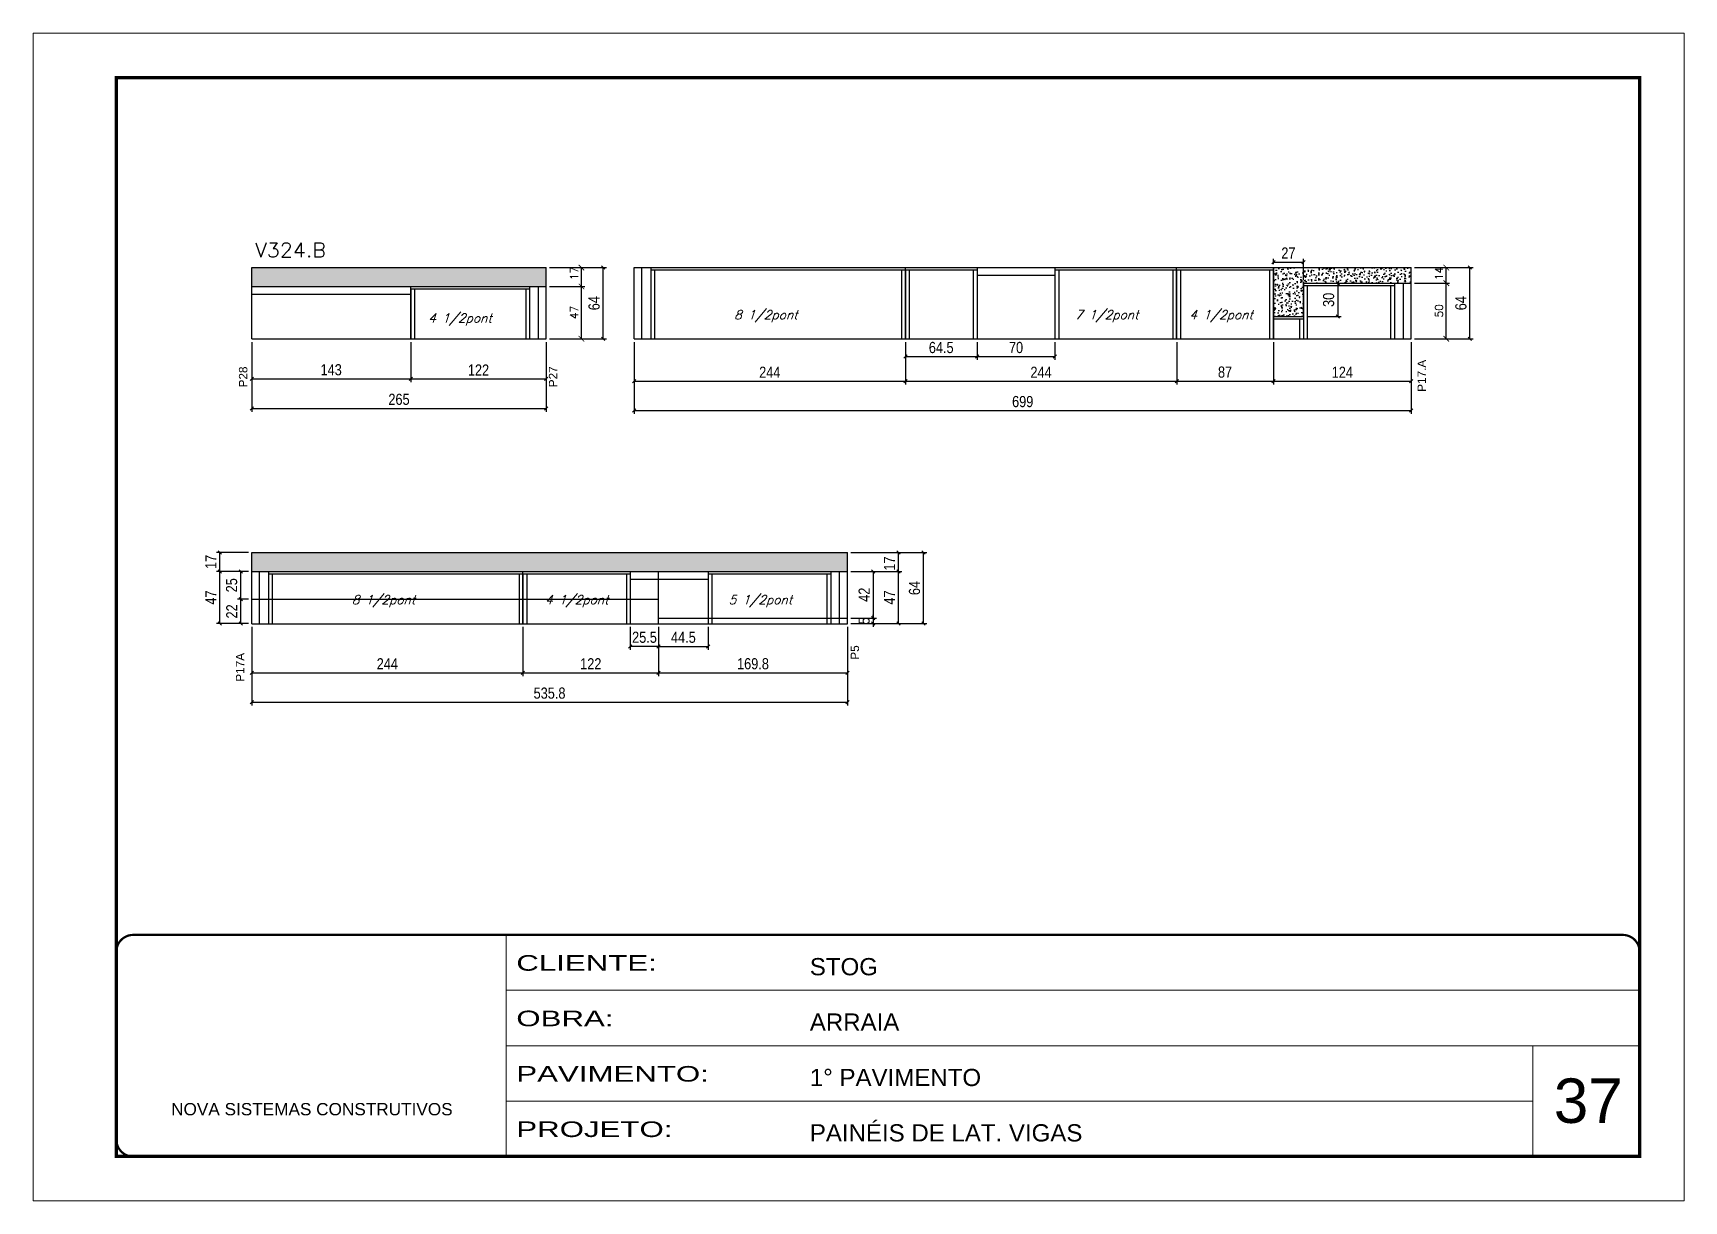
# Model space of a CAD drawing. Extents: x -3394 to 16474, y -5031 to 14397.
# Drawn here: x 4272 to 5757, y 3009 to 4059 of the extents above; entities that cross this region are included whole.
import ezdxf

# ---------------------------------------------------------------- set-up
doc = ezdxf.new("R2010")
doc.units = 0
doc.linetypes.add('CONTINUO', pattern=[0])
doc.linetypes.add('DASHED', pattern=[0.75, 0.5, -0.25])
doc.layers.get('0').update_dxf_attribs({"linetype": 'CONTINUOUS'})
doc.layers.get('Defpoints').update_dxf_attribs({"linetype": 'CONTINUOUS'})
for name, color, linetype, lineweight in [('CARIMBO', 255, 'CONTINUOUS', 9), ('Folhas', 255, 'CONTINUOUS', 9), ('SARRAFO DE PRESSAO', 251, 'DASHED', 9), ('Texto Seção', 7, 'CONTINUOUS', 15)]:
    doc.layers.add(name, color=color, linetype=linetype, lineweight=lineweight)
for name, color, linetype in [('COTA', 241, 'CONTINUOUS'), ('NOMENCLATURA', 7, 'CONTINUOUS'), ('Painéis', 200, 'CONTINUOUS'), ('SARR_2.2x7', 40, 'CONTINUOUS'), ('SARR_3.5x7', 81, 'CONTINUOUS'), ('texto', 7, 'CONTINUOUS')]:
    doc.layers.add(name, color=color, linetype=linetype)
doc.styles.add('ARIAL', font='arial.ttf')
doc.styles.add('COTA TECNICA', font='techl___.ttf', dxfattribs={"height": 10})
doc.styles.add('REGUA-120', font='ROMANS.shx', dxfattribs={"height": 15})
doc.styles.add('ROMANS', font='romans.shx')
doc.styles.add('Tecnologia', font='')
doc.styles.get('Tecnologia').set_extended_font_data('Forgotten Futurist')
doc.dimstyles.new('Cota Paínel', dxfattribs={"dimtxt": 7, "dimasz": 5, "dimexe": 3, "dimexo": 3, "dimgap": 3, "dimtad": 1, "dimdec": 1, "dimzin": 12, "dimdsep": 46, "dimtxsty": 'ROMANS', "dimblk": 'ARCHTICK', "dimcen": 0, "dimclrd": 4, "dimclre": 4, "dimclrt": 1, "dimadec": 1, "dimazin": 3, "dimtfac": 1, "dimtdec": 1, "dimtmove": 0, "dimatfit": 3, "dimldrblk": 'OBLIQUE', "dimfxl": 1, "dimtolj": 1, "dimtzin": 12, "dimarcsym": 0})
doc.dimstyles.new('PAINEL', dxfattribs={"dimtxt": 10, "dimasz": 3, "dimexe": 3, "dimexo": 3, "dimgap": 3, "dimtad": 1, "dimdec": 1, "dimzin": 12, "dimdsep": 46, "dimtxsty": 'COTA TECNICA', "dimblk1": 'OBLIQUE', "dimblk2": 'OBLIQUE', "dimsah": 1, "dimcen": 0.9, "dimclrd": 4, "dimclre": 4, "dimclrt": 240, "dimadec": 1, "dimazin": 3, "dimtfac": 1, "dimtdec": 1, "dimtmove": 0, "dimatfit": 3, "dimfxl": 1, "dimtolj": 1, "dimtzin": 12, "dimarcsym": 0})
pattern_1 = [(50, (2687.208, -3732.869), (9.1092334, -0.796954), [0.9525, -10.4775]), (355, (2687.208, -3732.869), (-1.762171, 9.552842), [0.762, -8.382029]), (100.45144, (2687.967, -3732.935), (7.347062, 8.755888), [0.8095, -8.904512]), (46.1842, (2687.208, -3730.329), (13.553952, -2.102116), [1.42875, -15.71625]), (96.63556, (2688.338, -3730.504), (11.870207, 12.371306), [1.21425, -13.35678]), (351.18415, (2687.208, -3730.329), (11.870207, 12.371306), [1.142998, -12.572987]), (21, (2688.478, -3730.964), (7.5807196, -5.11326), [0.9525, -10.4775]), (326, (2688.478, -3730.964), (3.090101, 9.209398), [0.762, -8.382]), (71.45144, (2689.11, -3731.39), (10.670821, 4.096138), [0.8095, -8.904497]), (37.5, (2687.208, -3732.8687), (0.1544302, 4.227752), [0, -8.2804, 0, -8.509, 0, -8.41375]), (7.5, (2687.208, -3732.8687), (3.340983, 5.0090287), [0, -4.8514, 0, -8.0899, 0, -3.20675]), (327.5, (2684.376, -3732.8687), (6.7795298, -0.2864372), [0, -3.175, 0, -9.906, 0, -13.1445]), (317.5, (2683.106, -3732.8687), (7.406459, 1.2713246), [0, -4.1275, 0, -6.5786, 0, -9.3345])]

msp = doc.modelspace()

# ---------------------------------------------------------------- texts
at = {"layer": 'CARIMBO', "style": 'ARIAL'}
msp.add_text('37', height=40, dxfattribs=at).set_placement((5640.07, 3079.52))
at = {"layer": 'NOMENCLATURA', "linetype": 'Continuous', "style": 'ARIAL'}
for s, p in [('P28', (4464.99, 3740.77)), ('P27', (4743.79, 3740.92)), ('P17.A', (5525.12, 3736.83)), ('P5', (5015.18, 3496.01)), ('P17A', (4462.27, 3476.2))]:
    msp.add_text(s, height=7.567, rotation=90, dxfattribs=at).set_placement(p)
at = {"layer": 'texto', "color": 2, "char_height": 8, "attachment_point": 5, "style": 'ROMANS'}
for s, insert in [('{\\Q19;\\C256;4 1/2pont}', (4656.25, 3801.77)), ('{\\Q19;\\C256;8 1/2pont}', (4931.36, 3804.77)), ('{\\Q19;\\C256;7 1/2pont}', (5237.97, 3804.77)), ('{\\Q19;\\C256;4 1/2pont}', (5340.87, 3804.77)), ('{\\Q19;\\C256;8 1/2pont}', (4587.41, 3548.59)), ('{\\Q19;\\C256;4 1/2pont}', (4761.23, 3548.59)), ('{\\Q19;\\C256;5 1/2pont}', (4926.44, 3548.59))]:
    msp.add_mtext(s, dxfattribs=dict(at, insert=insert))
at = {"layer": 'Texto Seção', "style": 'REGUA-120', "width": 1.05}
msp.add_text('V324.B', height=13, dxfattribs=at).set_placement((4471.91, 3857.74))

# ---------------------------------------------------------------- blocks, each defined once
blk = doc.blocks.new('9999999999')
at = {"color": 30, "linetype": 'CONTINUO'}
for p, q in [((98564.6, 34230.2), (98564.6, 34429.4)), ((98564.6, 34379.6), (99584, 34379.6)), ((98564.6, 34329.8), (99488, 34329.8)), ((99584, 34329.8), (99488, 34329.8)), ((99488, 34329.8), (99488, 34230.2)), ((98564.6, 34280), (99488, 34280))]:
    blk.add_line(p, q, dxfattribs=at)
at = {"color": 30, "linetype": 'CONTINUO', "const_width": 2}
blk.add_lwpolyline([(99584, 34230.2), (99584, 34414.4, 0.414214), (99569, 34429.4), (98229, 34429.4, 0.414214), (98214, 34414.4), (98214, 34245.2, 0.414214), (98229, 34230.2), (99584, 34230.2)], format="xyb", dxfattribs=at)
at = {"layer": 'Folhas'}
blk.add_lwpolyline([(98139, 34190.2), (99624, 34190.2), (99624, 35240.2), (98139, 35240.2)], close=True, dxfattribs=at)
at = {"layer": 'Folhas', "color": 30, "const_width": 3}
blk.add_lwpolyline([(98214, 34230.2), (99584, 34230.2), (99584, 35200.2), (98214, 35200.2)], close=True, dxfattribs=at)
at = {"color": 7, "linetype": 'Continuous', "ltscale": 5, "style": 'ARIAL'}
for s, height, p in [('STOG', 15.48, (98837.7, 34393.1)), ('ARRAIA', 15.48, (98837.7, 34343.3)), ('1° PAVIMENTO', 15.483, (98837.7, 34293.5)), ('NOVA SISTEMAS CONSTRUTIVOS', 11.059, (98263.2, 34267.2)), ('PAINÉIS DE LAT. VIGAS', 15.483, (98837.7, 34243.7))]:
    blk.add_text(s, height=height, dxfattribs=at).set_placement(p)
at = {"layer": 'Folhas', "color": 7, "style": 'Tecnologia', "width": 1.5}
for s, p in [('CLIENTE:', (98573.7, 34397.2)), ('OBRA:', (98573.7, 34347.3)), ('PAVIMENTO:', (98573.7, 34297.5)), ('PROJETO:', (98573.7, 34247.7))]:
    blk.add_text(s, height=14, dxfattribs=at).set_placement(p)
blk = doc.blocks.new('_Oblique')
at = {"color": 0, "linetype": 'ByBlock', "lineweight": -2}
blk.add_line((-0.5, -0.5), (0.5, 0.5), dxfattribs=at)
blk = doc.blocks.new('*D1144')
at = {"layer": 'COTA', "color": 4, "linetype": 'ByBlock', "lineweight": -2, "transparency": 16777216}
for p, q in [((4468.9, 3781.5), (4468.9, 3745.4)), ((4611.9, 3781.5), (4611.9, 3745.4)), ((4468.9, 3748.4), (4611.9, 3748.4))]:
    blk.add_line(p, q, dxfattribs=at)
at = {"layer": 'Defpoints', "color": 0, "linetype": 'ByBlock', "transparency": 16777216}
for p in [(4468.9, 3784.5), (4611.9, 3784.5), (4611.9, 3748.4)]:
    blk.add_point(p, dxfattribs=at)
at = {"layer": 'COTA', "color": 4, "linetype": 'ByBlock', "lineweight": -2, "transparency": 16777216, "xscale": 3, "yscale": 3, "zscale": 3, "rotation": 180}
blk.add_blockref('_Oblique', (4468.9, 3748.4), dxfattribs=at)
at = {"layer": 'COTA', "color": 4, "linetype": 'ByBlock', "lineweight": -2, "transparency": 16777216, "xscale": 3, "yscale": 3, "zscale": 3}
blk.add_blockref('_Oblique', (4611.9, 3748.4), dxfattribs=at)
at = {"layer": 'COTA', "color": 240, "linetype": 'ByBlock', "transparency": 16777216, "insert": (4540.4, 3756.6), "char_height": 10, "attachment_point": 5, "style": 'COTA TECNICA'}
blk.add_mtext('\\A1;143', dxfattribs=at)
blk = doc.blocks.new('*D1145')
at = {"layer": 'COTA', "color": 4, "linetype": 'ByBlock', "lineweight": -2, "transparency": 16777216}
for p, q in [((4611.9, 3781.5), (4611.9, 3745.4)), ((4733.9, 3781.5), (4733.9, 3745.4)), ((4611.9, 3748.4), (4733.9, 3748.4))]:
    blk.add_line(p, q, dxfattribs=at)
at = {"layer": 'Defpoints', "color": 0, "linetype": 'ByBlock', "transparency": 16777216}
for p in [(4611.9, 3784.5), (4733.9, 3784.5), (4733.9, 3748.4)]:
    blk.add_point(p, dxfattribs=at)
at = {"layer": 'COTA', "color": 4, "linetype": 'ByBlock', "lineweight": -2, "transparency": 16777216, "xscale": 3, "yscale": 3, "zscale": 3, "rotation": 180}
blk.add_blockref('_Oblique', (4611.9, 3748.4), dxfattribs=at)
at = {"layer": 'COTA', "color": 4, "linetype": 'ByBlock', "lineweight": -2, "transparency": 16777216, "xscale": 3, "yscale": 3, "zscale": 3}
blk.add_blockref('_Oblique', (4733.9, 3748.4), dxfattribs=at)
at = {"layer": 'COTA', "color": 240, "linetype": 'ByBlock', "transparency": 16777216, "insert": (4672.9, 3756.4), "char_height": 10, "attachment_point": 5, "style": 'COTA TECNICA'}
blk.add_mtext('\\A1;122', dxfattribs=at)
blk = doc.blocks.new('*D1162')
at = {"layer": 'COTA', "color": 4, "linetype": 'ByBlock', "lineweight": -2, "transparency": 16777216}
for p, q in [((4468.9, 3781.5), (4468.9, 3718.9)), ((4733.9, 3781.5), (4733.9, 3718.9)), ((4468.9, 3721.9), (4733.9, 3721.9))]:
    blk.add_line(p, q, dxfattribs=at)
at = {"layer": 'Defpoints', "color": 0, "linetype": 'ByBlock', "transparency": 16777216}
for p in [(4468.9, 3784.5), (4733.9, 3784.5), (4733.9, 3721.9)]:
    blk.add_point(p, dxfattribs=at)
at = {"layer": 'COTA', "color": 4, "linetype": 'ByBlock', "lineweight": -2, "transparency": 16777216, "xscale": 3, "yscale": 3, "zscale": 3, "rotation": 180}
blk.add_blockref('_Oblique', (4468.9, 3721.9), dxfattribs=at)
at = {"layer": 'COTA', "color": 4, "linetype": 'ByBlock', "lineweight": -2, "transparency": 16777216, "xscale": 3, "yscale": 3, "zscale": 3}
blk.add_blockref('_Oblique', (4733.9, 3721.9), dxfattribs=at)
at = {"layer": 'COTA', "color": 240, "linetype": 'ByBlock', "transparency": 16777216, "insert": (4601.4, 3730), "char_height": 10, "attachment_point": 5, "style": 'COTA TECNICA'}
blk.add_mtext('\\A1;265', dxfattribs=at)
blk = doc.blocks.new('_ArchTick')
at = {"color": 0, "linetype": 'ByBlock', "const_width": 0.15}
blk.add_lwpolyline([(-0.5, -0.5), (0.5, 0.5)], dxfattribs=at)
blk = doc.blocks.new('*D1146')
at = {"layer": 'COTA', "color": 4, "lineweight": -2, "transparency": 16777216}
for p, q in [((4736.9, 3831.5), (4768.5, 3831.5)), ((4765.5, 3784.5), (4765.5, 3831.5)), ((4736.9, 3784.5), (4768.5, 3784.5))]:
    blk.add_line(p, q, dxfattribs=at)
at = {"layer": 'Defpoints', "color": 0, "transparency": 16777216}
for p in [(4733.9, 3831.5), (4765.5, 3831.5), (4733.9, 3784.5)]:
    blk.add_point(p, dxfattribs=at)
at = {"layer": 'COTA', "color": 4, "lineweight": -2, "transparency": 16777216, "xscale": 5, "yscale": 5, "zscale": 5}
for p, rotation in [((4765.5, 3831.5), 90), ((4765.5, 3784.5), 270)]:
    blk.add_blockref('_ArchTick', p, dxfattribs=dict(at, rotation=rotation))
at = {"layer": 'COTA', "color": 1, "transparency": 16777216, "insert": (4759, 3808), "char_height": 7, "attachment_point": 5, "rotation": 90, "style": 'ROMANS'}
blk.add_mtext('\\A1;47', dxfattribs=at)
blk = doc.blocks.new('*D1147')
at = {"layer": 'COTA', "color": 4, "lineweight": -2, "transparency": 16777216}
for p, q in [((4736.9, 3848.5), (4768.5, 3848.5)), ((4765.5, 3831.5), (4765.5, 3848.5)), ((4736.9, 3831.5), (4768.5, 3831.5))]:
    blk.add_line(p, q, dxfattribs=at)
at = {"layer": 'Defpoints', "color": 0, "transparency": 16777216}
for p in [(4733.9, 3848.5), (4765.5, 3848.5), (4733.9, 3831.5)]:
    blk.add_point(p, dxfattribs=at)
at = {"layer": 'COTA', "color": 4, "lineweight": -2, "transparency": 16777216, "xscale": 5, "yscale": 5, "zscale": 5}
for p, rotation in [((4765.5, 3848.5), 90), ((4765.5, 3831.5), 270)]:
    blk.add_blockref('_ArchTick', p, dxfattribs=dict(at, rotation=rotation))
at = {"layer": 'COTA', "color": 1, "transparency": 16777216, "insert": (4759, 3843.2), "char_height": 7, "attachment_point": 5, "rotation": 90, "style": 'ROMANS'}
blk.add_mtext('\\A1;17', dxfattribs=at)
blk = doc.blocks.new('*D1148')
at = {"layer": 'COTA', "color": 4, "lineweight": -2, "transparency": 16777216}
for p, q in [((4736.9, 3848.5), (4788, 3848.5)), ((4785, 3784.5), (4785, 3848.5)), ((4736.9, 3784.5), (4788, 3784.5))]:
    blk.add_line(p, q, dxfattribs=at)
at = {"layer": 'Defpoints', "color": 0, "transparency": 16777216}
for p in [(4733.9, 3848.5), (4785, 3848.5), (4733.9, 3784.5)]:
    blk.add_point(p, dxfattribs=at)
at = {"layer": 'COTA', "color": 4, "lineweight": -2, "transparency": 16777216, "xscale": 3, "yscale": 3, "zscale": 3}
for p, rotation in [((4785, 3848.5), 90), ((4785, 3784.5), 270)]:
    blk.add_blockref('_Oblique', p, dxfattribs=dict(at, rotation=rotation))
at = {"layer": 'COTA', "color": 240, "transparency": 16777216, "insert": (4776.9, 3816.5), "char_height": 10, "attachment_point": 5, "rotation": 90, "style": 'COTA TECNICA'}
blk.add_mtext('\\A1;64', dxfattribs=at)
blk = doc.blocks.new('*D1149')
at = {"layer": 'COTA', "color": 4, "linetype": 'ByBlock', "lineweight": -2, "transparency": 16777216}
for p, q in [((4812.9, 3781.5), (4812.9, 3743.4)), ((5056.9, 3781.5), (5056.9, 3743.4)), ((4812.9, 3746.4), (5056.9, 3746.4))]:
    blk.add_line(p, q, dxfattribs=at)
at = {"layer": 'Defpoints', "color": 0, "linetype": 'ByBlock', "transparency": 16777216}
for p in [(4812.9, 3784.5), (5056.9, 3784.5), (5056.9, 3746.4)]:
    blk.add_point(p, dxfattribs=at)
at = {"layer": 'COTA', "color": 4, "linetype": 'ByBlock', "lineweight": -2, "transparency": 16777216, "xscale": 3, "yscale": 3, "zscale": 3, "rotation": 180}
blk.add_blockref('_Oblique', (4812.9, 3746.4), dxfattribs=at)
at = {"layer": 'COTA', "color": 4, "linetype": 'ByBlock', "lineweight": -2, "transparency": 16777216, "xscale": 3, "yscale": 3, "zscale": 3}
blk.add_blockref('_Oblique', (5056.9, 3746.4), dxfattribs=at)
at = {"layer": 'COTA', "color": 240, "linetype": 'ByBlock', "transparency": 16777216, "insert": (4934.9, 3754.4), "char_height": 10, "attachment_point": 5, "style": 'COTA TECNICA'}
blk.add_mtext('\\A1;244', dxfattribs=at)
blk = doc.blocks.new('*D1150')
at = {"layer": 'COTA', "color": 4, "linetype": 'ByBlock', "lineweight": -2, "transparency": 16777216}
for p, q in [((5056.9, 3781.5), (5056.9, 3743.4)), ((5300.9, 3781.5), (5300.9, 3743.4)), ((5056.9, 3746.4), (5300.9, 3746.4))]:
    blk.add_line(p, q, dxfattribs=at)
at = {"layer": 'Defpoints', "color": 0, "linetype": 'ByBlock', "transparency": 16777216}
for p in [(5056.9, 3784.5), (5300.9, 3784.5), (5300.9, 3746.4)]:
    blk.add_point(p, dxfattribs=at)
at = {"layer": 'COTA', "color": 4, "linetype": 'ByBlock', "lineweight": -2, "transparency": 16777216, "xscale": 3, "yscale": 3, "zscale": 3, "rotation": 180}
blk.add_blockref('_Oblique', (5056.9, 3746.4), dxfattribs=at)
at = {"layer": 'COTA', "color": 4, "linetype": 'ByBlock', "lineweight": -2, "transparency": 16777216, "xscale": 3, "yscale": 3, "zscale": 3}
blk.add_blockref('_Oblique', (5300.9, 3746.4), dxfattribs=at)
at = {"layer": 'COTA', "color": 240, "linetype": 'ByBlock', "transparency": 16777216, "insert": (5178.9, 3754.4), "char_height": 10, "attachment_point": 5, "style": 'COTA TECNICA'}
blk.add_mtext('\\A1;244', dxfattribs=at)
blk = doc.blocks.new('*D1151')
at = {"layer": 'COTA', "color": 4, "linetype": 'ByBlock', "lineweight": -2, "transparency": 16777216}
for p, q in [((4812.9, 3781.5), (4812.9, 3716.9)), ((5511.9, 3781.5), (5511.9, 3716.9)), ((4812.9, 3719.9), (5511.9, 3719.9))]:
    blk.add_line(p, q, dxfattribs=at)
at = {"layer": 'Defpoints', "color": 0, "linetype": 'ByBlock', "transparency": 16777216}
for p in [(4812.9, 3784.5), (5511.9, 3784.5), (5511.9, 3719.9)]:
    blk.add_point(p, dxfattribs=at)
at = {"layer": 'COTA', "color": 4, "linetype": 'ByBlock', "lineweight": -2, "transparency": 16777216, "xscale": 3, "yscale": 3, "zscale": 3, "rotation": 180}
blk.add_blockref('_Oblique', (4812.9, 3719.9), dxfattribs=at)
at = {"layer": 'COTA', "color": 4, "linetype": 'ByBlock', "lineweight": -2, "transparency": 16777216, "xscale": 3, "yscale": 3, "zscale": 3}
blk.add_blockref('_Oblique', (5511.9, 3719.9), dxfattribs=at)
at = {"layer": 'COTA', "color": 240, "linetype": 'ByBlock', "transparency": 16777216, "insert": (5162.4, 3728), "char_height": 10, "attachment_point": 5, "style": 'COTA TECNICA'}
blk.add_mtext('\\A1;699', dxfattribs=at)
blk = doc.blocks.new('*D1163')
at = {"layer": 'COTA', "color": 4, "lineweight": -2, "transparency": 16777216}
for p, q in [((5056.9, 3781.5), (5056.9, 3765.5)), ((5121.4, 3781.5), (5121.4, 3765.5)), ((5056.9, 3768.5), (5121.4, 3768.5))]:
    blk.add_line(p, q, dxfattribs=at)
at = {"layer": 'Defpoints', "color": 0, "transparency": 16777216}
for p in [(5056.9, 3784.5), (5121.4, 3784.5), (5121.4, 3768.5)]:
    blk.add_point(p, dxfattribs=at)
at = {"layer": 'COTA', "color": 4, "lineweight": -2, "transparency": 16777216, "xscale": 3, "yscale": 3, "zscale": 3, "rotation": 180}
blk.add_blockref('_Oblique', (5056.9, 3768.5), dxfattribs=at)
at = {"layer": 'COTA', "color": 4, "lineweight": -2, "transparency": 16777216, "xscale": 3, "yscale": 3, "zscale": 3}
blk.add_blockref('_Oblique', (5121.4, 3768.5), dxfattribs=at)
at = {"layer": 'COTA', "color": 240, "transparency": 16777216, "insert": (5089.1, 3776.6), "char_height": 10, "attachment_point": 5, "style": 'COTA TECNICA'}
blk.add_mtext('\\A1;64.5', dxfattribs=at)
blk = doc.blocks.new('*D1164')
at = {"layer": 'COTA', "color": 4, "lineweight": -2, "transparency": 16777216}
for p, q in [((5121.4, 3781.5), (5121.4, 3765.5)), ((5191.4, 3781.5), (5191.4, 3765.5)), ((5121.4, 3768.5), (5191.4, 3768.5))]:
    blk.add_line(p, q, dxfattribs=at)
at = {"layer": 'Defpoints', "color": 0, "transparency": 16777216}
for p in [(5121.4, 3784.5), (5191.4, 3784.5), (5191.4, 3768.5)]:
    blk.add_point(p, dxfattribs=at)
at = {"layer": 'COTA', "color": 4, "lineweight": -2, "transparency": 16777216, "xscale": 3, "yscale": 3, "zscale": 3, "rotation": 180}
blk.add_blockref('_Oblique', (5121.4, 3768.5), dxfattribs=at)
at = {"layer": 'COTA', "color": 4, "lineweight": -2, "transparency": 16777216, "xscale": 3, "yscale": 3, "zscale": 3}
blk.add_blockref('_Oblique', (5191.4, 3768.5), dxfattribs=at)
at = {"layer": 'COTA', "color": 240, "transparency": 16777216, "insert": (5156.4, 3776.6), "char_height": 10, "attachment_point": 5, "style": 'COTA TECNICA'}
blk.add_mtext('\\A1;70', dxfattribs=at)
blk = doc.blocks.new('*D1152')
at = {"layer": 'COTA', "color": 4, "linetype": 'ByBlock', "lineweight": -2, "transparency": 16777216}
for p, q in [((5387.9, 3781.5), (5387.9, 3743.4)), ((5511.9, 3781.5), (5511.9, 3743.4)), ((5387.9, 3746.4), (5511.9, 3746.4))]:
    blk.add_line(p, q, dxfattribs=at)
at = {"layer": 'Defpoints', "color": 0, "linetype": 'ByBlock', "transparency": 16777216}
for p in [(5387.9, 3784.5), (5511.9, 3784.5), (5511.9, 3746.4)]:
    blk.add_point(p, dxfattribs=at)
at = {"layer": 'COTA', "color": 4, "linetype": 'ByBlock', "lineweight": -2, "transparency": 16777216, "xscale": 3, "yscale": 3, "zscale": 3, "rotation": 180}
blk.add_blockref('_Oblique', (5387.9, 3746.4), dxfattribs=at)
at = {"layer": 'COTA', "color": 4, "linetype": 'ByBlock', "lineweight": -2, "transparency": 16777216, "xscale": 3, "yscale": 3, "zscale": 3}
blk.add_blockref('_Oblique', (5511.9, 3746.4), dxfattribs=at)
at = {"layer": 'COTA', "color": 240, "linetype": 'ByBlock', "transparency": 16777216, "insert": (5449.9, 3754.4), "char_height": 10, "attachment_point": 5, "style": 'COTA TECNICA'}
blk.add_mtext('\\A1;124', dxfattribs=at)
blk = doc.blocks.new('*D1153')
at = {"layer": 'COTA', "color": 4, "lineweight": -2, "transparency": 16777216}
for p, q in [((5514.9, 3834.5), (5546.4, 3834.5)), ((5543.4, 3784.5), (5543.4, 3834.5)), ((5514.9, 3784.5), (5546.4, 3784.5))]:
    blk.add_line(p, q, dxfattribs=at)
at = {"layer": 'Defpoints', "color": 0, "transparency": 16777216}
for p in [(5511.9, 3834.5), (5543.4, 3834.5), (5511.9, 3784.5)]:
    blk.add_point(p, dxfattribs=at)
at = {"layer": 'COTA', "color": 4, "lineweight": -2, "transparency": 16777216, "xscale": 5, "yscale": 5, "zscale": 5}
for p, rotation in [((5543.4, 3834.5), 90), ((5543.4, 3784.5), 270)]:
    blk.add_blockref('_ArchTick', p, dxfattribs=dict(at, rotation=rotation))
at = {"layer": 'COTA', "color": 1, "transparency": 16777216, "insert": (5536.9, 3809.5), "char_height": 7, "attachment_point": 5, "rotation": 90, "style": 'ROMANS'}
blk.add_mtext('\\A1;50', dxfattribs=at)
blk = doc.blocks.new('*D1154')
at = {"layer": 'COTA', "color": 4, "lineweight": -2, "transparency": 16777216}
for p, q in [((5514.9, 3848.5), (5546.4, 3848.5)), ((5543.4, 3834.5), (5543.4, 3848.5)), ((5514.9, 3834.5), (5546.4, 3834.5))]:
    blk.add_line(p, q, dxfattribs=at)
at = {"layer": 'Defpoints', "color": 0, "transparency": 16777216}
for p in [(5511.9, 3848.5), (5543.4, 3848.5), (5511.9, 3834.5)]:
    blk.add_point(p, dxfattribs=at)
at = {"layer": 'COTA', "color": 4, "lineweight": -2, "transparency": 16777216, "xscale": 5, "yscale": 5, "zscale": 5}
for p, rotation in [((5543.4, 3848.5), 90), ((5543.4, 3834.5), 270)]:
    blk.add_blockref('_ArchTick', p, dxfattribs=dict(at, rotation=rotation))
at = {"layer": 'COTA', "color": 1, "transparency": 16777216, "insert": (5536.9, 3843.2), "char_height": 7, "attachment_point": 5, "rotation": 90, "style": 'ROMANS'}
blk.add_mtext('\\A1;14', dxfattribs=at)
blk = doc.blocks.new('*D1155')
at = {"layer": 'COTA', "color": 4, "linetype": 'ByBlock', "lineweight": -2, "transparency": 16777216}
for p, q in [((5007.7, 3575.4), (5053.7, 3575.4)), ((5050.7, 3528.4), (5050.7, 3575.4)), ((5007.7, 3528.4), (5053.7, 3528.4))]:
    blk.add_line(p, q, dxfattribs=at)
at = {"layer": 'Defpoints', "color": 0, "linetype": 'ByBlock', "transparency": 16777216}
for p in [(5004.7, 3575.4), (5050.7, 3575.4), (5004.7, 3528.4)]:
    blk.add_point(p, dxfattribs=at)
at = {"layer": 'COTA', "color": 4, "linetype": 'ByBlock', "lineweight": -2, "transparency": 16777216, "xscale": 3, "yscale": 3, "zscale": 3}
for p, rotation in [((5050.7, 3575.4), 90), ((5050.7, 3528.4), 270)]:
    blk.add_blockref('_Oblique', p, dxfattribs=dict(at, rotation=rotation))
at = {"layer": 'COTA', "color": 240, "linetype": 'ByBlock', "transparency": 16777216, "insert": (5042.6, 3551.9), "char_height": 10, "attachment_point": 5, "rotation": 90, "style": 'COTA TECNICA'}
blk.add_mtext('\\A1;47', dxfattribs=at)
blk = doc.blocks.new('*D1156')
at = {"layer": 'COTA', "color": 4, "linetype": 'Continuous', "lineweight": -2, "transparency": 16777216}
for p, q in [((5007.7, 3592.4), (5053.7, 3592.4)), ((5050.7, 3575.4), (5050.7, 3592.4)), ((5007.7, 3575.4), (5053.7, 3575.4))]:
    blk.add_line(p, q, dxfattribs=at)
at = {"layer": 'Defpoints', "color": 0, "linetype": 'Continuous', "transparency": 16777216}
for p in [(5004.7, 3592.4), (5050.7, 3592.4), (5004.7, 3575.4)]:
    blk.add_point(p, dxfattribs=at)
at = {"layer": 'COTA', "color": 4, "linetype": 'Continuous', "lineweight": -2, "transparency": 16777216, "xscale": 3, "yscale": 3, "zscale": 3}
for p, rotation in [((5050.7, 3592.4), 90), ((5050.7, 3575.4), 270)]:
    blk.add_blockref('_Oblique', p, dxfattribs=dict(at, rotation=rotation))
at = {"layer": 'COTA', "color": 240, "linetype": 'Continuous', "transparency": 16777216, "insert": (5042.6, 3582.4), "char_height": 10, "attachment_point": 5, "rotation": 90, "style": 'COTA TECNICA'}
blk.add_mtext('\\A1;17', dxfattribs=at)
blk = doc.blocks.new('*D1157')
at = {"layer": 'COTA', "color": 4, "linetype": 'Continuous', "lineweight": -2, "transparency": 16777216}
for p, q in [((5007.7, 3592.4), (5076.2, 3592.4)), ((5073.2, 3528.4), (5073.2, 3592.4)), ((5007.7, 3528.4), (5076.2, 3528.4))]:
    blk.add_line(p, q, dxfattribs=at)
at = {"layer": 'Defpoints', "color": 0, "linetype": 'Continuous', "transparency": 16777216}
for p in [(5004.7, 3592.4), (5073.2, 3592.4), (5004.7, 3528.4)]:
    blk.add_point(p, dxfattribs=at)
at = {"layer": 'COTA', "color": 4, "linetype": 'Continuous', "lineweight": -2, "transparency": 16777216, "xscale": 3, "yscale": 3, "zscale": 3}
for p, rotation in [((5073.2, 3592.4), 90), ((5073.2, 3528.4), 270)]:
    blk.add_blockref('_Oblique', p, dxfattribs=dict(at, rotation=rotation))
at = {"layer": 'COTA', "color": 240, "linetype": 'Continuous', "transparency": 16777216, "insert": (5065.1, 3560.4), "char_height": 10, "attachment_point": 5, "rotation": 90, "style": 'COTA TECNICA'}
blk.add_mtext('\\A1;64', dxfattribs=at)
blk = doc.blocks.new('*D1158')
at = {"layer": 'COTA', "color": 4, "linetype": 'ByBlock', "lineweight": -2, "transparency": 16777216}
for p, q in [((4468.9, 3525.4), (4468.9, 3481.2)), ((4712.9, 3525.4), (4712.9, 3481.2)), ((4468.9, 3484.2), (4712.9, 3484.2))]:
    blk.add_line(p, q, dxfattribs=at)
at = {"layer": 'Defpoints', "color": 0, "linetype": 'ByBlock', "transparency": 16777216}
for p in [(4468.9, 3528.4), (4712.9, 3528.4), (4712.9, 3484.2)]:
    blk.add_point(p, dxfattribs=at)
at = {"layer": 'COTA', "color": 4, "linetype": 'ByBlock', "lineweight": -2, "transparency": 16777216, "xscale": 3, "yscale": 3, "zscale": 3, "rotation": 180}
blk.add_blockref('_Oblique', (4468.9, 3484.2), dxfattribs=at)
at = {"layer": 'COTA', "color": 4, "linetype": 'ByBlock', "lineweight": -2, "transparency": 16777216, "xscale": 3, "yscale": 3, "zscale": 3}
blk.add_blockref('_Oblique', (4712.9, 3484.2), dxfattribs=at)
at = {"layer": 'COTA', "color": 240, "linetype": 'ByBlock', "transparency": 16777216, "insert": (4590.9, 3492.3), "char_height": 10, "attachment_point": 5, "style": 'COTA TECNICA'}
blk.add_mtext('\\A1;244', dxfattribs=at)
blk = doc.blocks.new('*D1159')
at = {"layer": 'COTA', "color": 4, "linetype": 'ByBlock', "lineweight": -2, "transparency": 16777216}
for p, q in [((4712.9, 3525.4), (4712.9, 3481.2)), ((4834.9, 3525.4), (4834.9, 3481.2)), ((4712.9, 3484.2), (4834.9, 3484.2))]:
    blk.add_line(p, q, dxfattribs=at)
at = {"layer": 'Defpoints', "color": 0, "linetype": 'ByBlock', "transparency": 16777216}
for p in [(4712.9, 3528.4), (4834.9, 3528.4), (4834.9, 3484.2)]:
    blk.add_point(p, dxfattribs=at)
at = {"layer": 'COTA', "color": 4, "linetype": 'ByBlock', "lineweight": -2, "transparency": 16777216, "xscale": 3, "yscale": 3, "zscale": 3, "rotation": 180}
blk.add_blockref('_Oblique', (4712.9, 3484.2), dxfattribs=at)
at = {"layer": 'COTA', "color": 4, "linetype": 'ByBlock', "lineweight": -2, "transparency": 16777216, "xscale": 3, "yscale": 3, "zscale": 3}
blk.add_blockref('_Oblique', (4834.9, 3484.2), dxfattribs=at)
at = {"layer": 'COTA', "color": 240, "linetype": 'ByBlock', "transparency": 16777216, "insert": (4773.9, 3492.3), "char_height": 10, "attachment_point": 5, "style": 'COTA TECNICA'}
blk.add_mtext('\\A1;122', dxfattribs=at)
blk = doc.blocks.new('*D1160')
at = {"layer": 'COTA', "color": 4, "linetype": 'ByBlock', "lineweight": -2, "transparency": 16777216}
for p, q in [((4468.9, 3525.4), (4468.9, 3454.7)), ((5004.7, 3525.4), (5004.7, 3454.7)), ((4468.9, 3457.7), (5004.7, 3457.7))]:
    blk.add_line(p, q, dxfattribs=at)
at = {"layer": 'Defpoints', "color": 0, "linetype": 'ByBlock', "transparency": 16777216}
for p in [(4468.9, 3528.4), (5004.7, 3528.4), (5004.7, 3457.7)]:
    blk.add_point(p, dxfattribs=at)
at = {"layer": 'COTA', "color": 4, "linetype": 'ByBlock', "lineweight": -2, "transparency": 16777216, "xscale": 3, "yscale": 3, "zscale": 3, "rotation": 180}
blk.add_blockref('_Oblique', (4468.9, 3457.7), dxfattribs=at)
at = {"layer": 'COTA', "color": 4, "linetype": 'ByBlock', "lineweight": -2, "transparency": 16777216, "xscale": 3, "yscale": 3, "zscale": 3}
blk.add_blockref('_Oblique', (5004.7, 3457.7), dxfattribs=at)
at = {"layer": 'COTA', "color": 240, "linetype": 'ByBlock', "transparency": 16777216, "insert": (4736.8, 3465.9), "char_height": 10, "attachment_point": 5, "style": 'COTA TECNICA'}
blk.add_mtext('\\A1;535.8', dxfattribs=at)
blk = doc.blocks.new('*D1165')
at = {"layer": 'COTA', "color": 4, "linetype": 'ByBlock', "lineweight": -2, "transparency": 16777216}
for p, q in [((4834.9, 3525.4), (4834.9, 3481.2)), ((5004.7, 3513.1), (5004.7, 3481.2)), ((4834.9, 3484.2), (5004.7, 3484.2))]:
    blk.add_line(p, q, dxfattribs=at)
at = {"layer": 'Defpoints', "color": 0, "linetype": 'ByBlock', "transparency": 16777216}
for p in [(4834.9, 3528.4), (5004.7, 3516.1), (5004.7, 3484.2)]:
    blk.add_point(p, dxfattribs=at)
at = {"layer": 'COTA', "color": 4, "linetype": 'ByBlock', "lineweight": -2, "transparency": 16777216, "xscale": 3, "yscale": 3, "zscale": 3, "rotation": 180}
blk.add_blockref('_Oblique', (4834.9, 3484.2), dxfattribs=at)
at = {"layer": 'COTA', "color": 4, "linetype": 'ByBlock', "lineweight": -2, "transparency": 16777216, "xscale": 3, "yscale": 3, "zscale": 3}
blk.add_blockref('_Oblique', (5004.7, 3484.2), dxfattribs=at)
at = {"layer": 'COTA', "color": 240, "linetype": 'ByBlock', "transparency": 16777216, "insert": (4919.8, 3492.3), "char_height": 10, "attachment_point": 5, "style": 'COTA TECNICA'}
blk.add_mtext('\\A1;169.8', dxfattribs=at)
blk = doc.blocks.new('*D1166')
at = {"layer": 'COTA', "color": 4, "lineweight": -2, "transparency": 16777216}
for p, q in [((4809.4, 3525.4), (4809.4, 3505)), ((4834.9, 3525.4), (4834.9, 3505)), ((4834.9, 3508), (4809.4, 3508))]:
    blk.add_line(p, q, dxfattribs=at)
at = {"layer": 'Defpoints', "color": 0, "transparency": 16777216}
for p in [(4809.4, 3528.4), (4834.9, 3528.4), (4809.4, 3508)]:
    blk.add_point(p, dxfattribs=at)
at = {"layer": 'COTA', "color": 4, "lineweight": -2, "transparency": 16777216, "xscale": 3, "yscale": 3, "zscale": 3, "rotation": 180}
blk.add_blockref('_Oblique', (4809.4, 3508), dxfattribs=at)
at = {"layer": 'COTA', "color": 4, "lineweight": -2, "transparency": 16777216, "xscale": 3, "yscale": 3, "zscale": 3}
blk.add_blockref('_Oblique', (4834.9, 3508), dxfattribs=at)
at = {"layer": 'COTA', "color": 240, "transparency": 16777216, "insert": (4822.2, 3516.1), "char_height": 10, "attachment_point": 5, "style": 'COTA TECNICA'}
blk.add_mtext('\\A1;25.5', dxfattribs=at)
blk = doc.blocks.new('*D1167')
at = {"layer": 'COTA', "color": 4, "lineweight": -2, "transparency": 16777216}
for p, q in [((4834.9, 3525.4), (4834.9, 3505)), ((4879.4, 3525.4), (4879.4, 3505)), ((4834.9, 3508), (4879.4, 3508))]:
    blk.add_line(p, q, dxfattribs=at)
at = {"layer": 'Defpoints', "color": 0, "transparency": 16777216}
for p in [(4834.9, 3528.4), (4879.4, 3528.4), (4879.4, 3508)]:
    blk.add_point(p, dxfattribs=at)
at = {"layer": 'COTA', "color": 4, "lineweight": -2, "transparency": 16777216, "xscale": 3, "yscale": 3, "zscale": 3, "rotation": 180}
blk.add_blockref('_Oblique', (4834.9, 3508), dxfattribs=at)
at = {"layer": 'COTA', "color": 4, "lineweight": -2, "transparency": 16777216, "xscale": 3, "yscale": 3, "zscale": 3}
blk.add_blockref('_Oblique', (4879.4, 3508), dxfattribs=at)
at = {"layer": 'COTA', "color": 240, "transparency": 16777216, "insert": (4857.2, 3516.1), "char_height": 10, "attachment_point": 5, "style": 'COTA TECNICA'}
blk.add_mtext('\\A1;44.5', dxfattribs=at)
blk = doc.blocks.new('*D1168')
at = {"layer": 'COTA', "color": 4, "lineweight": -2, "transparency": 16777216}
for p, q in [((4465.9, 3550.4), (4456, 3550.4)), ((4459, 3528.4), (4459, 3550.4)), ((4465.9, 3528.4), (4456, 3528.4))]:
    blk.add_line(p, q, dxfattribs=at)
at = {"layer": 'Defpoints', "color": 0, "transparency": 16777216}
for p in [(4459, 3550.4), (4468.9, 3550.4), (4468.9, 3528.4)]:
    blk.add_point(p, dxfattribs=at)
at = {"layer": 'COTA', "color": 4, "lineweight": -2, "transparency": 16777216, "xscale": 3, "yscale": 3, "zscale": 3}
for p, rotation in [((4459, 3550.4), 90), ((4459, 3528.4), 270)]:
    blk.add_blockref('_Oblique', p, dxfattribs=dict(at, rotation=rotation))
at = {"layer": 'COTA', "color": 240, "transparency": 16777216, "insert": (4451, 3539.4), "char_height": 10, "attachment_point": 5, "rotation": 90, "style": 'COTA TECNICA'}
blk.add_mtext('\\A1;22', dxfattribs=at)
blk = doc.blocks.new('*D1169')
at = {"layer": 'COTA', "color": 4, "lineweight": -2, "transparency": 16777216}
for p, q in [((4465.9, 3575.4), (4456, 3575.4)), ((4459, 3550.4), (4459, 3575.4)), ((4465.9, 3550.4), (4456, 3550.4))]:
    blk.add_line(p, q, dxfattribs=at)
at = {"layer": 'Defpoints', "color": 0, "transparency": 16777216}
for p in [(4459, 3575.4), (4468.9, 3575.4), (4468.9, 3550.4)]:
    blk.add_point(p, dxfattribs=at)
at = {"layer": 'COTA', "color": 4, "lineweight": -2, "transparency": 16777216, "xscale": 3, "yscale": 3, "zscale": 3}
for p, rotation in [((4459, 3575.4), 90), ((4459, 3550.4), 270)]:
    blk.add_blockref('_Oblique', p, dxfattribs=dict(at, rotation=rotation))
at = {"layer": 'COTA', "color": 240, "transparency": 16777216, "insert": (4450.9, 3562.9), "char_height": 10, "attachment_point": 5, "rotation": 90, "style": 'COTA TECNICA'}
blk.add_mtext('\\A1;25', dxfattribs=at)
blk = doc.blocks.new('*D1170')
at = {"layer": 'COTA', "color": 4, "lineweight": -2, "transparency": 16777216}
for p, q in [((4465.9, 3575.4), (4437.3, 3575.4)), ((4440.3, 3528.4), (4440.3, 3575.4)), ((4465.9, 3528.4), (4437.3, 3528.4))]:
    blk.add_line(p, q, dxfattribs=at)
at = {"layer": 'Defpoints', "color": 0, "transparency": 16777216}
for p in [(4440.3, 3575.4), (4468.9, 3575.4), (4468.9, 3528.4)]:
    blk.add_point(p, dxfattribs=at)
at = {"layer": 'COTA', "color": 4, "lineweight": -2, "transparency": 16777216, "xscale": 3, "yscale": 3, "zscale": 3}
for p, rotation in [((4440.3, 3575.4), 90), ((4440.3, 3528.4), 270)]:
    blk.add_blockref('_Oblique', p, dxfattribs=dict(at, rotation=rotation))
at = {"layer": 'COTA', "color": 240, "transparency": 16777216, "insert": (4432.2, 3551.9), "char_height": 10, "attachment_point": 5, "rotation": 90, "style": 'COTA TECNICA'}
blk.add_mtext('\\A1;47', dxfattribs=at)
blk = doc.blocks.new('*D1171')
at = {"layer": 'COTA', "color": 4, "lineweight": -2, "transparency": 16777216}
for p, q in [((4465.9, 3592.4), (4437.3, 3592.4)), ((4440.3, 3575.4), (4440.3, 3592.4)), ((4465.9, 3575.4), (4437.3, 3575.4))]:
    blk.add_line(p, q, dxfattribs=at)
at = {"layer": 'Defpoints', "color": 0, "transparency": 16777216}
for p in [(4440.3, 3592.4), (4468.9, 3592.4), (4468.9, 3575.4)]:
    blk.add_point(p, dxfattribs=at)
at = {"layer": 'COTA', "color": 4, "lineweight": -2, "transparency": 16777216, "xscale": 3, "yscale": 3, "zscale": 3}
for p, rotation in [((4440.3, 3592.4), 90), ((4440.3, 3575.4), 270)]:
    blk.add_blockref('_Oblique', p, dxfattribs=dict(at, rotation=rotation))
at = {"layer": 'COTA', "color": 240, "transparency": 16777216, "insert": (4432.2, 3583.9), "char_height": 10, "attachment_point": 5, "rotation": 90, "style": 'COTA TECNICA'}
blk.add_mtext('\\A1;17', dxfattribs=at)
blk = doc.blocks.new('*D1172')
at = {"layer": 'COTA', "color": 4, "lineweight": -2, "transparency": 16777216}
for p, q in [((5007.7, 3575.4), (5030.9, 3575.4)), ((5027.9, 3575.4), (5027.9, 3533.4)), ((5007.7, 3533.4), (5030.9, 3533.4))]:
    blk.add_line(p, q, dxfattribs=at)
at = {"layer": 'Defpoints', "color": 0, "transparency": 16777216}
for p in [(5004.7, 3575.4), (5004.7, 3533.4), (5027.9, 3533.4)]:
    blk.add_point(p, dxfattribs=at)
at = {"layer": 'COTA', "color": 4, "lineweight": -2, "transparency": 16777216, "xscale": 3, "yscale": 3, "zscale": 3}
for p, rotation in [((5027.9, 3575.4), 90), ((5027.9, 3533.4), 270)]:
    blk.add_blockref('_Oblique', p, dxfattribs=dict(at, rotation=rotation))
at = {"layer": 'COTA', "color": 240, "transparency": 16777216, "insert": (5019.8, 3554.4), "char_height": 10, "attachment_point": 5, "rotation": 90, "style": 'COTA TECNICA'}
blk.add_mtext('\\A1;42', dxfattribs=at)
blk = doc.blocks.new('*D1173')
at = {"layer": 'COTA', "color": 4, "lineweight": -2, "transparency": 16777216}
for p, q in [((5027.9, 3533.4), (5027.9, 3536.4)), ((5007.7, 3533.4), (5030.9, 3533.4)), ((5007.7, 3528.4), (5030.9, 3528.4)), ((5027.9, 3533.4), (5027.9, 3528.4)), ((5027.9, 3528.4), (5027.9, 3525.4))]:
    blk.add_line(p, q, dxfattribs=at)
at = {"layer": 'Defpoints', "color": 0, "transparency": 16777216}
for p in [(5004.7, 3533.4), (5004.7, 3528.4), (5027.9, 3528.4)]:
    blk.add_point(p, dxfattribs=at)
at = {"layer": 'COTA', "color": 4, "lineweight": -2, "transparency": 16777216, "xscale": 3, "yscale": 3, "zscale": 3}
for p, rotation in [((5027.9, 3533.4), 270), ((5027.9, 3528.4), 90)]:
    blk.add_blockref('_Oblique', p, dxfattribs=dict(at, rotation=rotation))
at = {"layer": 'COTA', "color": 240, "transparency": 16777216, "insert": (5019.8, 3530.9), "char_height": 10, "attachment_point": 5, "rotation": 90, "style": 'COTA TECNICA'}
blk.add_mtext('\\A1;5', dxfattribs=at)
blk = doc.blocks.new('*D1161')
at = {"layer": 'COTA', "color": 4, "lineweight": -2, "transparency": 16777216}
for p, q in [((5514.9, 3848.5), (5567.7, 3848.5)), ((5564.7, 3784.5), (5564.7, 3848.5)), ((5514.9, 3784.5), (5567.7, 3784.5))]:
    blk.add_line(p, q, dxfattribs=at)
at = {"layer": 'Defpoints', "color": 0, "transparency": 16777216}
for p in [(5511.9, 3848.5), (5564.7, 3848.5), (5511.9, 3784.5)]:
    blk.add_point(p, dxfattribs=at)
at = {"layer": 'COTA', "color": 4, "lineweight": -2, "transparency": 16777216, "xscale": 3, "yscale": 3, "zscale": 3}
for p, rotation in [((5564.7, 3848.5), 90), ((5564.7, 3784.5), 270)]:
    blk.add_blockref('_Oblique', p, dxfattribs=dict(at, rotation=rotation))
at = {"layer": 'COTA', "color": 240, "transparency": 16777216, "insert": (5556.6, 3816.5), "char_height": 10, "attachment_point": 5, "rotation": 90, "style": 'COTA TECNICA'}
blk.add_mtext('\\A1;64', dxfattribs=at)
blk = doc.blocks.new('*D1174')
at = {"layer": 'COTA', "color": 4, "lineweight": -2, "transparency": 16777216}
for p, q in [((5300.9, 3781.5), (5300.9, 3743.4)), ((5387.9, 3781.5), (5387.9, 3743.4)), ((5300.9, 3746.4), (5387.9, 3746.4))]:
    blk.add_line(p, q, dxfattribs=at)
at = {"layer": 'Defpoints', "color": 0, "transparency": 16777216}
for p in [(5300.9, 3784.5), (5387.9, 3784.5), (5387.9, 3746.4)]:
    blk.add_point(p, dxfattribs=at)
at = {"layer": 'COTA', "color": 4, "lineweight": -2, "transparency": 16777216, "xscale": 3, "yscale": 3, "zscale": 3, "rotation": 180}
blk.add_blockref('_Oblique', (5300.9, 3746.4), dxfattribs=at)
at = {"layer": 'COTA', "color": 4, "lineweight": -2, "transparency": 16777216, "xscale": 3, "yscale": 3, "zscale": 3}
blk.add_blockref('_Oblique', (5387.9, 3746.4), dxfattribs=at)
at = {"layer": 'COTA', "color": 240, "transparency": 16777216, "insert": (5344.4, 3754.5), "char_height": 10, "attachment_point": 5, "style": 'COTA TECNICA'}
blk.add_mtext('\\A1;87', dxfattribs=at)
blk = doc.blocks.new('*D1175')
at = {"layer": 'COTA', "color": 4, "lineweight": -2, "transparency": 16777216}
for p, q in [((5387.9, 3851.5), (5387.9, 3856.5)), ((5387.9, 3853.5), (5414.9, 3853.5)), ((5414.9, 3837.5), (5414.9, 3856.5))]:
    blk.add_line(p, q, dxfattribs=at)
at = {"layer": 'Defpoints', "color": 0, "transparency": 16777216}
for p in [(5387.9, 3848.5), (5414.9, 3853.5), (5414.9, 3834.5)]:
    blk.add_point(p, dxfattribs=at)
at = {"layer": 'COTA', "color": 4, "lineweight": -2, "transparency": 16777216, "xscale": 3, "yscale": 3, "zscale": 3, "rotation": 180}
blk.add_blockref('_Oblique', (5387.9, 3853.5), dxfattribs=at)
at = {"layer": 'COTA', "color": 4, "lineweight": -2, "transparency": 16777216, "xscale": 3, "yscale": 3, "zscale": 3}
blk.add_blockref('_Oblique', (5414.9, 3853.5), dxfattribs=at)
at = {"layer": 'COTA', "color": 240, "transparency": 16777216, "insert": (5401.4, 3861.6), "char_height": 10, "attachment_point": 5, "style": 'COTA TECNICA'}
blk.add_mtext('\\A1;27', dxfattribs=at)
blk = doc.blocks.new('*D1176')
at = {"layer": 'COTA', "color": 4, "lineweight": -2, "transparency": 16777216}
for p, q in [((5417.9, 3834.5), (5448.8, 3834.5)), ((5445.8, 3834.5), (5445.8, 3804.5)), ((5417.9, 3804.5), (5448.8, 3804.5))]:
    blk.add_line(p, q, dxfattribs=at)
at = {"layer": 'Defpoints', "color": 0, "transparency": 16777216}
for p in [(5414.9, 3834.5), (5414.9, 3804.5), (5445.8, 3804.5)]:
    blk.add_point(p, dxfattribs=at)
at = {"layer": 'COTA', "color": 4, "lineweight": -2, "transparency": 16777216, "xscale": 3, "yscale": 3, "zscale": 3}
for p, rotation in [((5445.8, 3834.5), 90), ((5445.8, 3804.5), 270)]:
    blk.add_blockref('_Oblique', p, dxfattribs=dict(at, rotation=rotation))
at = {"layer": 'COTA', "color": 240, "transparency": 16777216, "insert": (5437.6, 3819.5), "char_height": 10, "attachment_point": 5, "rotation": 90, "style": 'COTA TECNICA'}
blk.add_mtext('\\A1;30', dxfattribs=at)

# ---------------------------------------------------------------- dimensions: what is measured, and where the dimension line sits
at = {"layer": 'COTA'}
for base, p1, p2, picture, middle in [((5414.87, 3853.55), (5387.86, 3848.55), (5414.87, 3834.55), '*D1175', (5401.36, 3861.62)), ((5121.36, 3768.49), (5056.86, 3784.55), (5121.36, 3784.55), '*D1163', (5089.11, 3776.6)), ((5387.86, 3746.36), (5300.86, 3784.55), (5387.86, 3784.55), '*D1174', (5344.36, 3754.46)), ((4879.41, 3508.01), (4834.91, 3528.37), (4879.41, 3528.37), '*D1167', (4857.16, 3516.12))]:
    dim = msp.add_linear_dim(base=base, p1=p1, p2=p2, dimstyle='PAINEL', dxfattribs=at)
    dim.commit()
    dim.dimension.update_dxf_attribs({"geometry": picture, "text_midpoint": middle})
for base, p1, p2, picture, middle in [((4765.49, 3848.55), (4733.91, 3831.55), (4733.91, 3848.55), '*D1147', (4765.49, 3843.24)), ((5543.45, 3848.55), (5511.87, 3834.55), (5511.87, 3848.55), '*D1154', (5543.45, 3843.24))]:
    dim = msp.add_linear_dim(base=base, p1=p1, p2=p2, angle=90, dimstyle='Cota Paínel', dxfattribs=at)
    dim.commit()
    dim.dimension.update_dxf_attribs({"geometry": picture, "text_midpoint": middle, "dimtype": 160})
for base, p1, p2, dimstyle, picture, middle in [((4784.96, 3848.55), (4733.91, 3784.55), (4733.91, 3848.55), 'PAINEL', '*D1148', (4776.86, 3816.55)), ((5564.74, 3848.55), (5511.87, 3784.55), (5511.87, 3848.55), 'PAINEL', '*D1161', (5556.64, 3816.55)), ((4765.49, 3831.55), (4733.91, 3784.55), (4733.91, 3831.55), 'Cota Paínel', '*D1146', (4758.99, 3808.05)), ((5445.77, 3804.55), (5414.87, 3834.55), (5414.87, 3804.55), 'PAINEL', '*D1176', (5437.55, 3819.55)), ((5543.45, 3834.55), (5511.87, 3784.55), (5511.87, 3834.55), 'Cota Paínel', '*D1153', (5536.95, 3809.55)), ((4440.31, 3592.37), (4468.91, 3575.37), (4468.91, 3592.37), 'PAINEL', '*D1171', (4432.24, 3583.87)), ((4440.31, 3575.37), (4468.91, 3528.37), (4468.91, 3575.37), 'PAINEL', '*D1170', (4432.24, 3551.87)), ((5027.9, 3533.37), (5004.71, 3575.37), (5004.71, 3533.37), 'PAINEL', '*D1172', (5019.82, 3554.37)), ((4458.99, 3550.37), (4468.91, 3528.37), (4468.91, 3550.37), 'PAINEL', '*D1168', (4450.99, 3539.37))]:
    dim = msp.add_linear_dim(base=base, p1=p1, p2=p2, angle=90, dimstyle=dimstyle, dxfattribs=at)
    dim.commit()
    dim.dimension.update_dxf_attribs({"geometry": picture, "text_midpoint": middle})
at = {"layer": 'COTA', "linetype": 'ByBlock'}
for base, p1, p2, picture, middle in [((4611.91, 3748.36), (4468.91, 3784.55), (4611.91, 3784.55), '*D1144', (4540.41, 3756.58)), ((4733.91, 3721.86), (4468.91, 3784.55), (4733.91, 3784.55), '*D1162', (4601.41, 3729.97)), ((5056.86, 3746.36), (4812.86, 3784.55), (5056.86, 3784.55), '*D1149', (4934.86, 3754.44)), ((5511.87, 3719.86), (4812.86, 3784.55), (5511.87, 3784.55), '*D1151', (5162.36, 3727.99)), ((5511.87, 3746.36), (5387.86, 3784.55), (5511.87, 3784.55), '*D1152', (5449.86, 3754.44)), ((4712.91, 3484.2), (4468.91, 3528.37), (4712.91, 3528.37), '*D1158', (4590.91, 3492.27)), ((5004.71, 3457.7), (4468.91, 3528.37), (5004.71, 3528.37), '*D1160', (4736.81, 3465.94)), ((5004.71, 3484.2), (4834.91, 3528.37), (5004.71, 3516.12), '*D1165', (4919.81, 3492.33))]:
    dim = msp.add_linear_dim(base=base, p1=p1, p2=p2, dimstyle='PAINEL', dxfattribs=at)
    dim.commit()
    dim.dimension.update_dxf_attribs({"geometry": picture, "text_midpoint": middle})
for base, p1, p2, picture, middle in [((4733.91, 3748.36), (4611.91, 3784.55), (4733.91, 3784.55), '*D1145', (4672.91, 3756.42)), ((5300.86, 3746.36), (5056.86, 3784.55), (5300.86, 3784.55), '*D1150', (5178.86, 3754.44)), ((4834.91, 3484.2), (4712.91, 3528.37), (4834.91, 3528.37), '*D1159', (4773.91, 3492.26))]:
    dim = msp.add_linear_dim(base=base, p1=p1, p2=p2, dimstyle='PAINEL', override={"dimtmove": 1}, dxfattribs=at)
    dim.commit()
    dim.dimension.update_dxf_attribs({"geometry": picture, "text_midpoint": middle})
at = {"layer": 'COTA'}
dim = msp.add_linear_dim(base=(5191.36, 3768.49), p1=(5121.36, 3784.55), p2=(5191.36, 3784.55), dimstyle='PAINEL', override={"dimtmove": 1}, dxfattribs=at)
dim.commit()
dim.dimension.update_dxf_attribs({"geometry": '*D1164', "text_midpoint": (5156.36, 3776.59)})
at = {"layer": 'COTA', "linetype": 'Continuous'}
dim = msp.add_linear_dim(base=(5050.71, 3592.37), p1=(5004.71, 3575.37), p2=(5004.71, 3592.37), angle=90, dimstyle='PAINEL', dxfattribs=at)
dim.commit()
dim.dimension.update_dxf_attribs({"geometry": '*D1156', "text_midpoint": (5050.71, 3582.37), "dimtype": 160})
dim = msp.add_linear_dim(base=(5073.21, 3592.37), p1=(5004.71, 3528.37), p2=(5004.71, 3592.37), angle=90, dimstyle='PAINEL', dxfattribs=at)
dim.commit()
dim.dimension.update_dxf_attribs({"geometry": '*D1157', "text_midpoint": (5065.11, 3560.37)})
at = {"layer": 'COTA'}
dim = msp.add_linear_dim(base=(4458.99, 3575.37), p1=(4468.91, 3550.37), p2=(4468.91, 3575.37), angle=90, dimstyle='PAINEL', override={"dimtmove": 1}, dxfattribs=at)
dim.commit()
dim.dimension.update_dxf_attribs({"geometry": '*D1169', "text_midpoint": (4450.88, 3562.87)})
at = {"layer": 'COTA', "linetype": 'ByBlock'}
dim = msp.add_linear_dim(base=(5050.71, 3575.37), p1=(5004.71, 3528.37), p2=(5004.71, 3575.37), angle=90, dimstyle='PAINEL', dxfattribs=at)
dim.commit()
dim.dimension.update_dxf_attribs({"geometry": '*D1155', "text_midpoint": (5042.64, 3551.87)})
at = {"layer": 'COTA'}
dim = msp.add_linear_dim(base=(5027.9, 3528.37), p1=(5004.71, 3533.37), p2=(5004.71, 3528.37), angle=90, dimstyle='PAINEL', override={"dimtmove": 1}, dxfattribs=at)
dim.commit()
dim.dimension.update_dxf_attribs({"geometry": '*D1173', "text_midpoint": (5027.9, 3530.87), "dimtype": 160})
dim = msp.add_linear_dim(base=(4809.41, 3508.01), p1=(4834.91, 3528.37), p2=(4809.41, 3528.37), dimstyle='PAINEL', dxfattribs=at)
dim.commit()
dim.dimension.update_dxf_attribs({"geometry": '*D1166', "text_midpoint": (4822.16, 3508.01), "dimtype": 160})

# ---------------------------------------------------------------- hatches: boundary and pattern name
at = {"layer": 'COTA', "linetype": 'Continuous'}
h = msp.add_hatch(dxfattribs=at)
h.set_pattern_fill('AR-CONC', color=256, scale=0.05)
h.set_pattern_definition(pattern_1)
h.paths.add_polyline_path([(4733.91, 3831.55), (4733.91, 3848.55), (4468.91, 3848.55), (4468.91, 3831.55)])
h = msp.add_hatch(dxfattribs=at)
h.set_pattern_fill('AR-CONC', color=256, scale=0.05)
h.set_pattern_definition([(50, (-482.792, -6010.598), (9.1092334, -0.7969543), [0.9525, -10.4775]), (355, (-482.792, -6010.598), (-1.762171, 9.552842), [0.762, -8.382029]), (100.451445, (-482.033, -6010.665), (7.3470624, 8.7558876), [0.8095004, -8.904512]), (46.1842, (-482.792, -6008.058), (13.553952, -2.102116), [1.42875, -15.71625]), (96.63556, (-481.662, -6008.233), (11.870207, 12.371306), [1.214251, -13.35678]), (351.18415, (-482.792, -6008.058), (11.870207, 12.371306), [1.142998, -12.572987]), (21, (-481.522, -6008.693), (7.5807196, -5.11326), [0.9525, -10.4775]), (326, (-481.522, -6008.693), (3.0901014, 9.209398), [0.762, -8.382]), (71.451445, (-480.89, -6009.119), (10.670821, 4.0961384), [0.8095004, -8.904497]), (37.5, (-482.792, -6010.5983), (0.1544302, 4.2277519), [0, -8.2804, 0, -8.509, 0, -8.41375]), (7.5, (-482.792, -6010.5983), (3.3409831, 5.0090287), [0, -4.8514, 0, -8.0899, 0, -3.20675]), (327.5, (-485.624, -6010.5983), (6.7795298, -0.2864372), [0, -3.175, 0, -9.906, 0, -13.1445]), (317.5, (-486.894, -6010.598), (7.406459, 1.2713246), [0, -4.1275, 0, -6.5786, 0, -9.3345])])
h.paths.add_polyline_path([(5387.86, 3804.55), (5414.87, 3804.55), (5414.87, 3834.55), (5511.87, 3834.55), (5511.87, 3848.55), (5387.86, 3848.55)])
h = msp.add_hatch(dxfattribs=at)
h.set_pattern_fill('AR-CONC', color=256, scale=0.05)
h.set_pattern_definition(pattern_1)
h.paths.add_polyline_path([(5004.71, 3575.37), (5004.71, 3592.37), (4468.91, 3592.37), (4468.91, 3575.37)])

# ---------------------------------------------------------------- linework, layer by layer
at = {"layer": 'COTA', "linetype": 'ByBlock'}
for p, q in [((4468.91, 3848.55), (4733.91, 3848.55)), ((5511.87, 3834.55), (5511.87, 3848.55))]:
    msp.add_line(p, q, dxfattribs=at)
at = {"layer": 'COTA', "linetype": 'Continuous'}
for p, q in [((4468.91, 3831.55), (4468.91, 3848.55)), ((4733.91, 3831.55), (4733.91, 3848.55)), ((5387.86, 3848.55), (5511.87, 3848.55)), ((4468.91, 3592.37), (5004.71, 3592.37)), ((4468.91, 3575.37), (4468.91, 3592.37)), ((5004.71, 3575.37), (5004.71, 3592.37))]:
    msp.add_line(p, q, dxfattribs=at)
at = {"layer": 'Painéis', "linetype": 'ByBlock'}
for p, q in [((4812.86, 3848.55), (5387.86, 3848.55)), ((4812.86, 3784.55), (4812.86, 3848.55)), ((5056.86, 3784.55), (5056.86, 3848.55)), ((5300.86, 3784.55), (5300.86, 3848.55)), ((5387.86, 3784.55), (5387.86, 3848.55)), ((4468.91, 3831.55), (4733.91, 3831.55)), ((4468.91, 3784.55), (4468.91, 3831.55)), ((4611.91, 3784.55), (4611.91, 3831.55)), ((4733.91, 3784.55), (4733.91, 3831.55)), ((5414.87, 3834.55), (5511.87, 3834.55)), ((5414.87, 3804.55), (5414.87, 3834.55)), ((5511.87, 3784.55), (5511.87, 3834.55)), ((5387.86, 3804.55), (5414.87, 3804.55)), ((4468.91, 3784.55), (4733.91, 3784.55)), ((4812.86, 3784.55), (5511.87, 3784.55)), ((4468.91, 3575.37), (5004.71, 3575.37)), ((4468.91, 3528.37), (4468.91, 3575.37)), ((4712.91, 3528.37), (4712.91, 3575.37)), ((4834.91, 3528.37), (4834.91, 3575.37)), ((5004.71, 3528.37), (5004.71, 3575.37)), ((4468.91, 3550.37), (4834.91, 3550.37)), ((4468.91, 3528.37), (5004.71, 3528.37)), ((4834.91, 3533.37), (5004.71, 3533.37))]:
    msp.add_line(p, q, dxfattribs=at)
at = {"layer": 'SARR_2.2x7', "linetype": 'Continuous'}
for p, q in [((4819.86, 3784.55), (4819.86, 3848.55)), ((4827.86, 3846.35), (5056.86, 3846.35)), ((5056.86, 3846.35), (5121.36, 3846.35)), ((5191.36, 3846.35), (5300.86, 3846.35)), ((5300.86, 3846.35), (5387.86, 3846.35)), ((4726.91, 3784.55), (4726.91, 3831.55)), ((5121.36, 3841.55), (5191.36, 3841.55)), ((5414.87, 3832.35), (5496.87, 3832.35)), ((5504.87, 3784.55), (5504.87, 3834.55)), ((4468.91, 3824.55), (4611.91, 3824.55)), ((4611.91, 3829.35), (4718.91, 3829.35)), ((5387.86, 3802.35), (5414.87, 3802.35)), ((4475.91, 3528.37), (4475.91, 3575.37)), ((4483.91, 3573.17), (4712.91, 3573.17)), ((4712.91, 3573.17), (4809.41, 3573.17)), ((4809.41, 3568.37), (4834.91, 3568.37)), ((4834.91, 3568.37), (4879.41, 3568.37)), ((4879.41, 3573.17), (4989.71, 3573.17)), ((4997.71, 3528.37), (4997.71, 3575.37))]:
    msp.add_line(p, q, dxfattribs=at)
at = {"layer": 'SARR_3.5x7'}
for p, q in [((4827.86, 3848.55), (4827.86, 3784.55)), ((4831.36, 3846.35), (4831.36, 3784.55)), ((5053.36, 3846.35), (5053.36, 3784.55)), ((5056.86, 3846.35), (5056.86, 3784.55)), ((5060.36, 3846.35), (5060.36, 3784.55)), ((5117.86, 3846.35), (5117.86, 3784.55)), ((5121.36, 3848.55), (5121.36, 3784.55)), ((5191.36, 3848.55), (5191.36, 3784.55)), ((5194.86, 3846.35), (5194.86, 3784.55)), ((5297.36, 3846.35), (5297.36, 3784.55)), ((5300.86, 3846.35), (5300.86, 3784.55)), ((5304.36, 3846.35), (5304.36, 3784.55)), ((5384.36, 3846.35), (5384.36, 3784.55)), ((5387.86, 3848.55), (5387.86, 3784.55)), ((4718.91, 3831.55), (4718.91, 3784.55)), ((5414.87, 3834.55), (5414.87, 3784.55)), ((5418.37, 3832.35), (5418.37, 3784.55)), ((5493.37, 3832.35), (5493.37, 3784.55)), ((5496.87, 3834.55), (5496.87, 3784.55)), ((4611.91, 3829.35), (4611.91, 3784.55)), ((4615.41, 3829.35), (4615.41, 3784.55)), ((4715.41, 3829.35), (4715.41, 3784.55)), ((5411.37, 3802.35), (5411.37, 3784.55)), ((5414.87, 3804.55), (5414.87, 3784.55)), ((4608.41, 3784.55), (4611.91, 3784.55)), ((4611.91, 3784.55), (4615.41, 3784.55)), ((4715.41, 3784.55), (4718.91, 3784.55)), ((4827.86, 3784.55), (4831.36, 3784.55)), ((5053.36, 3784.55), (5056.86, 3784.55)), ((5056.86, 3784.55), (5060.36, 3784.55)), ((5297.36, 3784.55), (5300.86, 3784.55)), ((5300.86, 3784.55), (5304.36, 3784.55)), ((5384.36, 3784.55), (5387.86, 3784.55)), ((5414.87, 3784.55), (5418.37, 3784.55)), ((5493.37, 3784.55), (5496.87, 3784.55)), ((4483.91, 3575.37), (4483.91, 3528.37)), ((4487.41, 3573.17), (4487.41, 3528.37)), ((4709.41, 3573.17), (4709.41, 3528.37)), ((4712.91, 3573.17), (4712.91, 3528.37)), ((4716.41, 3573.17), (4716.41, 3528.37)), ((4805.91, 3573.17), (4805.91, 3528.37)), ((4809.41, 3575.37), (4809.41, 3528.37)), ((4879.41, 3575.37), (4879.41, 3528.37)), ((4882.91, 3573.17), (4882.91, 3528.37)), ((4986.21, 3573.17), (4986.21, 3528.37)), ((4989.71, 3575.37), (4989.71, 3528.37)), ((4483.91, 3528.37), (4487.41, 3528.37)), ((4709.41, 3528.37), (4712.91, 3528.37)), ((4712.91, 3528.37), (4716.41, 3528.37)), ((4831.41, 3528.37), (4834.91, 3528.37)), ((4834.91, 3528.37), (4838.41, 3528.37)), ((4986.21, 3528.37), (4989.71, 3528.37))]:
    msp.add_line(p, q, dxfattribs=at)

# ---------------------------------------------------------------- block references
at = {"layer": 'SARRAFO DE PRESSAO', "color": 6, "linetype": 'ByBlock'}
msp.add_blockref('9999999999', (-93866.77, -31180.83), dxfattribs=at)

msp.set_redraw_order([(e.dxf.handle, doc.entitydb.next_handle()) for e in msp.query("TEXT MTEXT ATTDEF DIMENSION ARC_DIMENSION")])  # texts and dimensions are drawn at this point

doc.saveas('drawing.dxf')
